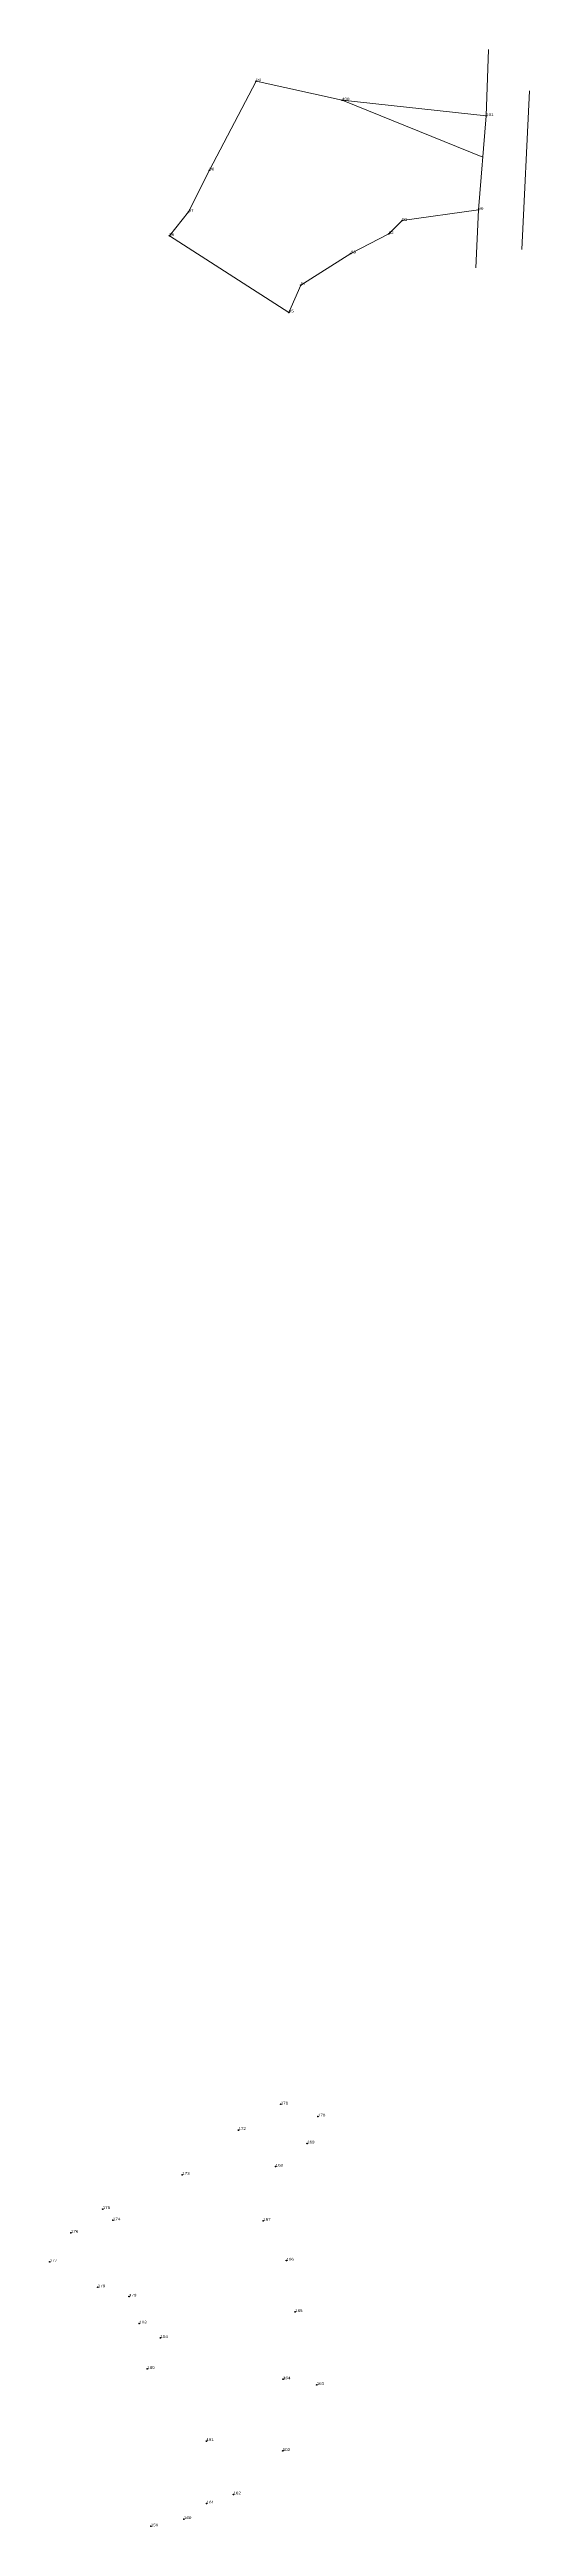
# Model space of a CAD drawing. Header units: metres. Extents: x 536013 to 552789, y 1818325 to 1839235.
# Drawn here: x 550689 to 551016, y 1818325 to 1820009 of the extents above; entities that cross this region are included whole.
import ezdxf

# ---------------------------------------------------------------- set-up
doc = ezdxf.new("R2010")
doc.units = ezdxf.units.M
doc.header["$LTSCALE"] = 0.72
doc.header["$PDMODE"] = 32
doc.header["$PDSIZE"] = 0.36
doc.layers.add('12', color=7, linetype='Continuous')
doc.layers.add('7', color=7, linetype='Continuous')
doc.layers.add('32', color=7, linetype='Continuous', lineweight=13)

msp = doc.modelspace()

# ---------------------------------------------------------------- linework, layer by layer
at = {"layer": '32'}
for p, q in [((550987.74, 1820009.4), (550986.21, 1819964.28)), ((550888.09, 1819974.88), (550983.9, 1819936.17)), ((551015.71, 1819981.41), (551010.57, 1819873.44)), ((550979.18, 1819860.87), (550980.96, 1819900.37))]:
    msp.add_line(p, q, dxfattribs=at)
msp.add_lwpolyline([(550986.21, 1819964.28), (550888.09, 1819974.88), (550829.58, 1819987.87), (550797.76, 1819927.32), (550783.65, 1819898.98), (550770.6, 1819882.73), (550851.88, 1819830.6), (550860, 1819849.23), (550894.07, 1819870.77), (550919.84, 1819883.97), (550929.1, 1819893.04), (550980.96, 1819900.37)], close=True, dxfattribs=at)
at = {"layer": '7'}
for p in [(550829.58, 1819987.87), (550888.09, 1819974.88), (550986.21, 1819964.28), (550797.76, 1819927.32), (550980.96, 1819900.37), (550783.65, 1819898.98), (550919.84, 1819883.97), (550929.1, 1819893.04), (550770.6, 1819882.73), (550894.07, 1819870.77), (550860, 1819849.23), (550851.88, 1819830.6), (550846.38, 1818612.13), (550871.71, 1818603.85), (550817.6, 1818594.64), (550842.88, 1818569.78), (550864.32, 1818585.54), (550779.32, 1818564.22), (550725.2, 1818540.91), (550703.57, 1818524.81), (550732.17, 1818533.25), (550834.45, 1818532.96), (550689.13, 1818505), (550850.3, 1818505.91), (550721.79, 1818487.75), (550743.1, 1818481.42), (550856.17, 1818470.88), (550750.1, 1818463.08), (550764.45, 1818453.29), (550755.49, 1818432.17), (550847.93, 1818425.19), (550870.87, 1818421.3), (550795.73, 1818383.08), (550847.69, 1818376.36), (550795.91, 1818340.68), (550814.15, 1818346.87), (550758, 1818325.22), (550780.51, 1818330.08)]:
    msp.add_point(p, dxfattribs=at)

# ---------------------------------------------------------------- texts
at = {"layer": '12', "width": 1.25}
for s, p in [('99', (550829.58, 1819987.87)), ('100', (550888.09, 1819974.88)), ('101', (550986.21, 1819964.28)), ('98', (550797.76, 1819927.32)), ('97', (550783.65, 1819898.98)), ('90', (550980.96, 1819900.37)), ('96', (550770.6, 1819882.73)), ('92', (550919.84, 1819883.97)), ('91', (550929.1, 1819893.04)), ('93', (550894.07, 1819870.77)), ('94', (550860, 1819849.23)), ('95', (550851.88, 1819830.6)), ('171', (550846.38, 1818612.13)), ('170', (550871.71, 1818603.85)), ('172', (550817.6, 1818594.64)), ('169', (550864.32, 1818585.54)), ('168', (550842.88, 1818569.78)), ('173', (550779.32, 1818564.22)), ('175', (550725.2, 1818540.91)), ('176', (550703.57, 1818524.81)), ('174', (550732.17, 1818533.25)), ('167', (550834.45, 1818532.96)), ('177', (550689.13, 1818505)), ('166', (550850.3, 1818505.91)), ('178', (550721.79, 1818487.75)), ('179', (550743.1, 1818481.42)), ('165', (550856.17, 1818470.88)), ('103', (550750.1, 1818463.08)), ('104', (550764.45, 1818453.29)), ('180', (550755.49, 1818432.17)), ('164', (550847.93, 1818425.19)), ('163', (550870.87, 1818421.3)), ('181', (550795.73, 1818383.08)), ('102', (550847.69, 1818376.36)), ('161', (550795.91, 1818340.68)), ('162', (550814.15, 1818346.87)), ('159', (550758, 1818325.22)), ('160', (550780.51, 1818330.08))]:
    msp.add_text(s, height=1.8, dxfattribs=at).set_placement(p)

doc.saveas('drawing.dxf')
